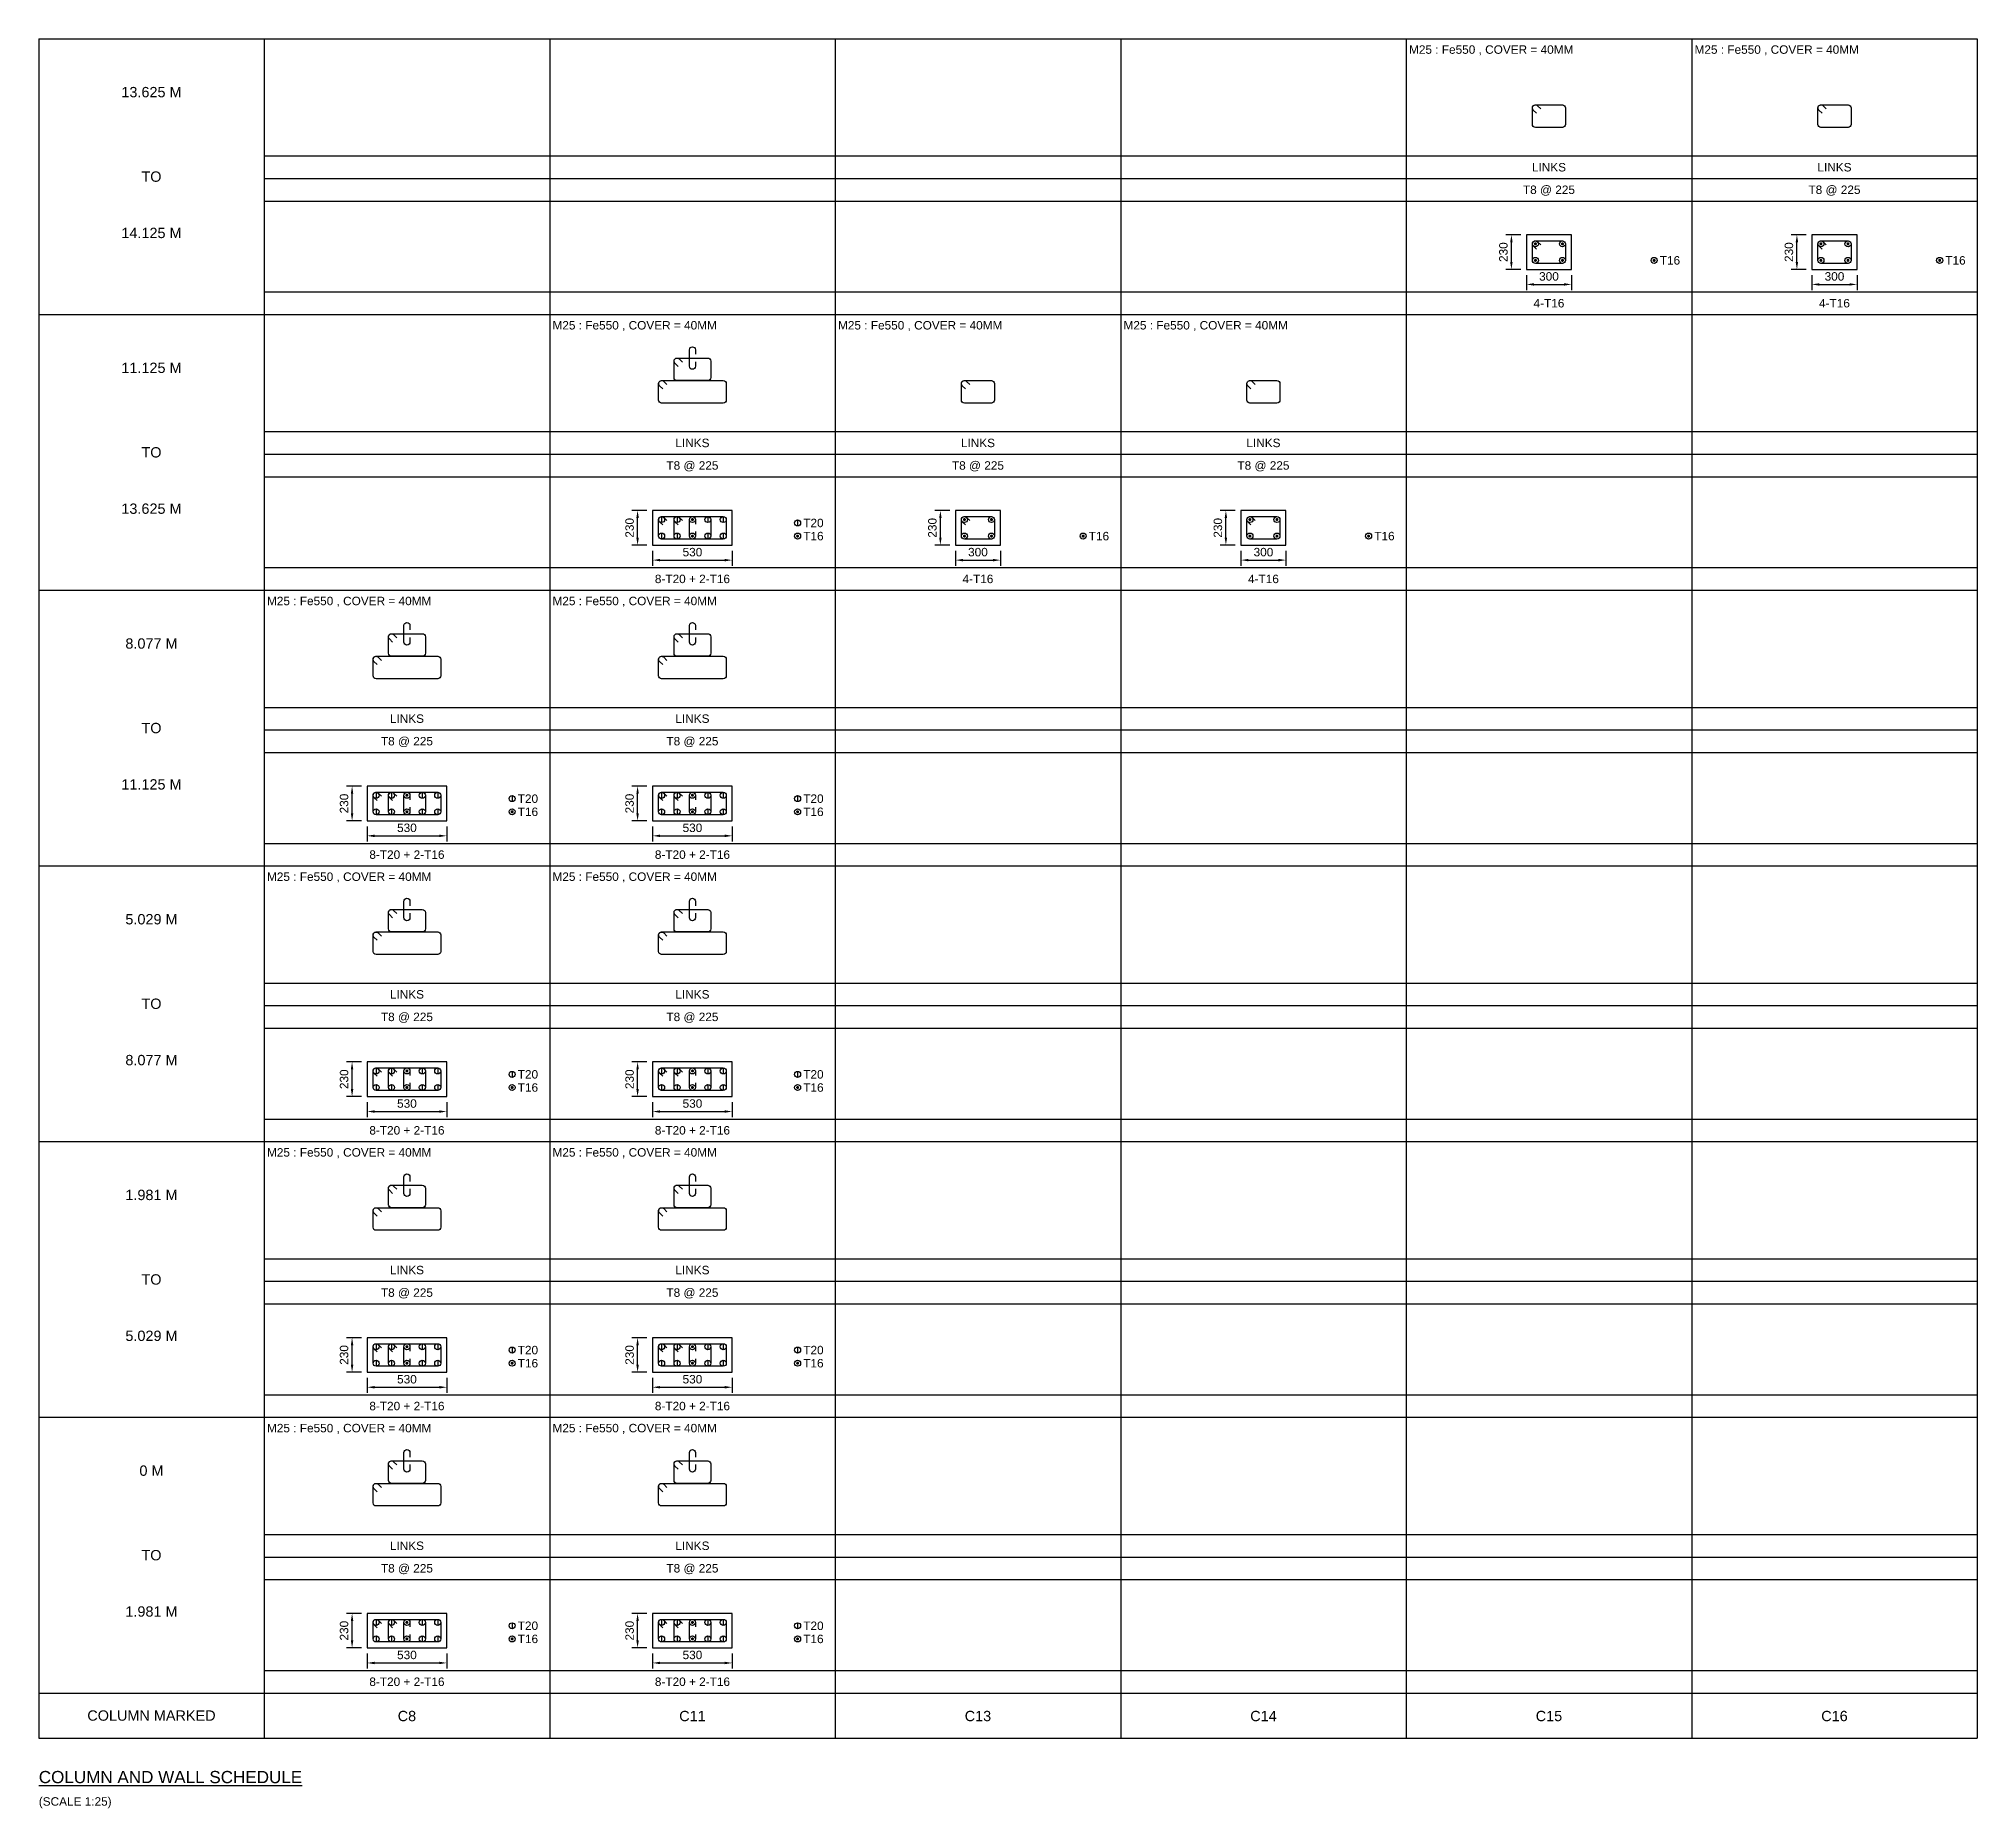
# Model space of a CAD drawing. Header units: inches. Extents: x 0 to 51600, y -1868 to 45240.
import ezdxf
from ezdxf.enums import TextEntityAlignment as Align

# ---------------------------------------------------------------- set-up
doc = ezdxf.new("R2010")
doc.units = ezdxf.units.IN
doc.header["$MEASUREMENT"] = 0
for name, color, linetype in [('Concrete Line', 2, 'Continuous'), ('Dim', 31, 'Continuous'), ('Labels', 4, 'Continuous'), ('Link', 225, 'Continuous'), ('Reinforcement', 130, 'Continuous'), ('Schedule Border', 60, 'Continuous'), ('Schedule Header', 4, 'Continuous'), ('Schedule Line', 60, 'Continuous'), ('Text', 31, 'Continuous')]:
    doc.layers.add(name, color=color, linetype=linetype)
doc.styles.add('SC-COL1', font='SansSerif')
doc.styles.add('SC-COL2', font='SansSerif')
doc.dimstyles.new('ColumnSch', dxfattribs={"dimtxt": 225, "dimasz": 200, "dimexe": 150, "dimexo": 150, "dimgap": 100, "dimtad": 1, "dimtoh": 1, "dimdec": 4, "dimlfac": 0.25, "dimzin": 0, "dimdsep": 46, "dimtxsty": 'SC-COL2', "dimcen": 0.09, "dimclrd": 8, "dimclre": 8, "dimclrt": 31, "dimadec": 0, "dimazin": 0, "dimtfac": 1, "dimtdec": 0, "dimtix": 1, "dimtofl": 0, "dimtmove": 0, "dimatfit": 3, "dimfxl": 1, "dimtolj": 1, "dimtzin": 0, "dimarcsym": 0})

msp = doc.modelspace()

# ---------------------------------------------------------------- texts
at = {"layer": 'Labels', "style": 'SC-COL1'}
msp.add_text('%%uCOLUMN AND WALL SCHEDULE', height=325, dxfattribs=at).set_placement((0, -1200))
at = {"layer": 'Schedule Header', "style": 'SC-COL2'}
for s, p in [('13.625 M', (3000, 43820)), ('TO', (3000, 41570)), ('14.125 M', (3000, 40070)), ('11.125 M', (3000, 36480)), ('TO', (3000, 34230)), ('13.625 M', (3000, 32730)), ('8.077 M', (3000, 29140)), ('TO', (3000, 26890)), ('11.125 M', (3000, 25390)), ('5.029 M', (3000, 21800)), ('TO', (3000, 19550)), ('8.077 M', (3000, 18050)), ('1.981 M', (3000, 14460)), ('TO', (3000, 12210)), ('5.029 M', (3000, 10710)), ('0 M', (3000, 7120)), ('TO', (3000, 4870)), ('1.981 M', (3000, 3370)), ('COLUMN MARKED', (3000, 600))]:
    msp.add_text(s, height=275, dxfattribs=at).set_placement(p, align=Align.MIDDLE_CENTER)
at = {"layer": 'Schedule Header', "char_height": 275, "attachment_point": 2, "style": 'SC-COL2'}
for s, insert in [('C8', (9800, 725)), ('C11', (17400, 725)), ('C13', (25000, 725)), ('C14', (32600, 725)), ('C15', (40200, 725)), ('C16', (47800, 725))]:
    msp.add_mtext(s, dxfattribs=dict(at, insert=insert))
at = {"layer": 'Text', "style": 'SC-COL1'}
for s, p in [('M25 : Fe550 , COVER = 40MM', (36475, 44840)), ('M25 : Fe550 , COVER = 40MM', (44075, 44840)), ('M25 : Fe550 , COVER = 40MM', (13675, 37500)), ('M25 : Fe550 , COVER = 40MM', (21275, 37500)), ('M25 : Fe550 , COVER = 40MM', (28875, 37500)), ('M25 : Fe550 , COVER = 40MM', (6075, 30160)), ('M25 : Fe550 , COVER = 40MM', (13675, 30160)), ('M25 : Fe550 , COVER = 40MM', (6075, 22820)), ('M25 : Fe550 , COVER = 40MM', (13675, 22820)), ('M25 : Fe550 , COVER = 40MM', (6075, 15480)), ('M25 : Fe550 , COVER = 40MM', (13675, 15480)), ('M25 : Fe550 , COVER = 40MM', (6075, 8140)), ('M25 : Fe550 , COVER = 40MM', (13675, 8140)), ('(SCALE 1:25)', (0, -1800))]:
    msp.add_text(s, height=225, dxfattribs=at).set_placement(p)
for s, p in [('LINKS', (40200, 41820)), ('LINKS', (47800, 41820)), ('T8 @ 225', (40200, 41220)), ('T8 @ 225', (47800, 41220)), ('4-T16', (40200, 38200)), ('4-T16', (47800, 38200)), ('LINKS', (17400, 34480)), ('LINKS', (25000, 34480)), ('LINKS', (32600, 34480)), ('T8 @ 225', (17400, 33880)), ('T8 @ 225', (25000, 33880)), ('T8 @ 225', (32600, 33880)), ('8-T20 + 2-T16', (17400, 30860)), ('4-T16', (25000, 30860)), ('4-T16', (32600, 30860)), ('LINKS', (9800, 27140)), ('LINKS', (17400, 27140)), ('T8 @ 225', (9800, 26540)), ('T8 @ 225', (17400, 26540)), ('8-T20 + 2-T16', (9800, 23520)), ('8-T20 + 2-T16', (17400, 23520)), ('LINKS', (9800, 19800)), ('LINKS', (17400, 19800)), ('T8 @ 225', (9800, 19200)), ('T8 @ 225', (17400, 19200)), ('8-T20 + 2-T16', (9800, 16180)), ('8-T20 + 2-T16', (17400, 16180)), ('LINKS', (9800, 12460)), ('LINKS', (17400, 12460)), ('T8 @ 225', (9800, 11860)), ('T8 @ 225', (17400, 11860)), ('8-T20 + 2-T16', (9800, 8840)), ('8-T20 + 2-T16', (17400, 8840)), ('LINKS', (9800, 5120)), ('LINKS', (17400, 5120)), ('T8 @ 225', (9800, 4520)), ('T8 @ 225', (17400, 4520)), ('8-T20 + 2-T16', (9800, 1500)), ('8-T20 + 2-T16', (17400, 1500))]:
    msp.add_text(s, height=225, dxfattribs=at).set_placement(p, align=Align.MIDDLE_CENTER)
for s, p in [('T16', (43150, 39340)), ('T16', (50750, 39340)), ('T20', (20350, 32350)), ('T16', (20350, 32000)), ('T16', (27950, 32000)), ('T16', (35550, 32000)), ('T20', (12750, 25010)), ('T16', (12750, 24660)), ('T20', (20350, 25010)), ('T16', (20350, 24660)), ('T20', (12750, 17670)), ('T20', (20350, 17670)), ('T16', (12750, 17320)), ('T16', (20350, 17320)), ('T20', (12750, 10330)), ('T20', (20350, 10330)), ('T16', (12750, 9980)), ('T16', (20350, 9980)), ('T20', (12750, 2990)), ('T20', (20350, 2990)), ('T16', (12750, 2640)), ('T16', (20350, 2640))]:
    msp.add_text(s, height=225, dxfattribs=at).set_placement(p, align=Align.MIDDLE_LEFT)

# ---------------------------------------------------------------- blocks, each defined once
blk = doc.blocks.new('*D0')
at = {"color": 8, "linetype": 'ByBlock', "lineweight": -2}
for p, q in [((8740, 2250), (8740, 1850)), ((10860, 2250), (10860, 1850)), ((8940, 2000), (10660, 2000))]:
    blk.add_line(p, q, dxfattribs=at)
at = {"color": 8}
for points in [[(8740, 2000), (8940, 2033), (8940, 1967)], [(10860, 2000), (10660, 1967), (10660, 2033)]]:
    blk.add_solid(points, dxfattribs=at)
at = {"layer": 'DEFPOINTS', "color": 31}
for p in [(8740, 2400), (10860, 2400), (8740, 2000)]:
    blk.add_point(p, dxfattribs=at)
at = {"color": 31, "insert": (9800, 2212), "char_height": 225, "attachment_point": 5, "style": 'SC-COL2'}
blk.add_mtext('\\A1;530', dxfattribs=at)
blk = doc.blocks.new('*D1')
at = {"color": 8, "linetype": 'ByBlock', "lineweight": -2}
for p, q in [((8590, 3320), (8190, 3320)), ((8340, 2600), (8340, 3120)), ((8590, 2400), (8190, 2400))]:
    blk.add_line(p, q, dxfattribs=at)
at = {"color": 8}
for points in [[(8340, 3320), (8373, 3120), (8307, 3120)], [(8340, 2400), (8307, 2600), (8373, 2600)]]:
    blk.add_solid(points, dxfattribs=at)
at = {"layer": 'DEFPOINTS', "color": 31}
for p in [(8740, 3320), (8340, 2400), (8740, 2400)]:
    blk.add_point(p, dxfattribs=at)
at = {"color": 31, "insert": (8128, 2860), "char_height": 225, "attachment_point": 5, "rotation": 90, "style": 'SC-COL2'}
blk.add_mtext('\\A1;230', dxfattribs=at)
blk = doc.blocks.new('*D2')
at = {"color": 8, "linetype": 'ByBlock', "lineweight": -2}
for p, q in [((8740, 9590), (8740, 9190)), ((8940, 9340), (10660, 9340)), ((10860, 9590), (10860, 9190))]:
    blk.add_line(p, q, dxfattribs=at)
at = {"color": 8}
for points in [[(8740, 9340), (8940, 9373), (8940, 9307)], [(10860, 9340), (10660, 9307), (10660, 9373)]]:
    blk.add_solid(points, dxfattribs=at)
at = {"layer": 'DEFPOINTS', "color": 31}
for p in [(8740, 9740), (8740, 9340), (10860, 9740)]:
    blk.add_point(p, dxfattribs=at)
at = {"color": 31, "insert": (9800, 9552), "char_height": 225, "attachment_point": 5, "style": 'SC-COL2'}
blk.add_mtext('\\A1;530', dxfattribs=at)
blk = doc.blocks.new('*D3')
at = {"color": 8, "linetype": 'ByBlock', "lineweight": -2}
for p, q in [((8590, 10660), (8190, 10660)), ((8340, 9940), (8340, 10460)), ((8590, 9740), (8190, 9740))]:
    blk.add_line(p, q, dxfattribs=at)
at = {"color": 8}
for points in [[(8340, 10660), (8373, 10460), (8307, 10460)], [(8340, 9740), (8307, 9940), (8373, 9940)]]:
    blk.add_solid(points, dxfattribs=at)
at = {"layer": 'DEFPOINTS', "color": 31}
for p in [(8740, 10660), (8340, 9740), (8740, 9740)]:
    blk.add_point(p, dxfattribs=at)
at = {"color": 31, "insert": (8128, 10200), "char_height": 225, "attachment_point": 5, "rotation": 90, "style": 'SC-COL2'}
blk.add_mtext('\\A1;230', dxfattribs=at)
blk = doc.blocks.new('*D4')
at = {"color": 8, "linetype": 'ByBlock', "lineweight": -2}
for p, q in [((8740, 16930), (8740, 16530)), ((8940, 16680), (10660, 16680)), ((10860, 16930), (10860, 16530))]:
    blk.add_line(p, q, dxfattribs=at)
at = {"color": 8}
for points in [[(8740, 16680), (8940, 16713), (8940, 16647)], [(10860, 16680), (10660, 16647), (10660, 16713)]]:
    blk.add_solid(points, dxfattribs=at)
at = {"layer": 'DEFPOINTS', "color": 31}
for p in [(8740, 17080), (10860, 17080), (8740, 16680)]:
    blk.add_point(p, dxfattribs=at)
at = {"color": 31, "insert": (9800, 16892), "char_height": 225, "attachment_point": 5, "style": 'SC-COL2'}
blk.add_mtext('\\A1;530', dxfattribs=at)
blk = doc.blocks.new('*D5')
at = {"color": 8, "linetype": 'ByBlock', "lineweight": -2}
for p, q in [((8590, 18000), (8190, 18000)), ((8340, 17280), (8340, 17800)), ((8590, 17080), (8190, 17080))]:
    blk.add_line(p, q, dxfattribs=at)
at = {"color": 8}
for points in [[(8340, 18000), (8373, 17800), (8307, 17800)], [(8340, 17080), (8307, 17280), (8373, 17280)]]:
    blk.add_solid(points, dxfattribs=at)
at = {"layer": 'DEFPOINTS', "color": 31}
for p in [(8740, 18000), (8340, 17080), (8740, 17080)]:
    blk.add_point(p, dxfattribs=at)
at = {"color": 31, "insert": (8128, 17540), "char_height": 225, "attachment_point": 5, "rotation": 90, "style": 'SC-COL2'}
blk.add_mtext('\\A1;230', dxfattribs=at)
blk = doc.blocks.new('*D6')
at = {"color": 8, "linetype": 'ByBlock', "lineweight": -2}
for p, q in [((8740, 24270), (8740, 23870)), ((10860, 24270), (10860, 23870)), ((8940, 24020), (10660, 24020))]:
    blk.add_line(p, q, dxfattribs=at)
at = {"color": 8}
for points in [[(8740, 24020), (8940, 24053), (8940, 23987)], [(10860, 24020), (10660, 23987), (10660, 24053)]]:
    blk.add_solid(points, dxfattribs=at)
at = {"layer": 'DEFPOINTS', "color": 31}
for p in [(8740, 24420), (10860, 24420), (8740, 24020)]:
    blk.add_point(p, dxfattribs=at)
at = {"color": 31, "insert": (9800, 24232), "char_height": 225, "attachment_point": 5, "style": 'SC-COL2'}
blk.add_mtext('\\A1;530', dxfattribs=at)
blk = doc.blocks.new('*D7')
at = {"color": 8, "linetype": 'ByBlock', "lineweight": -2}
for p, q in [((8590, 25340), (8190, 25340)), ((8340, 24620), (8340, 25140)), ((8590, 24420), (8190, 24420))]:
    blk.add_line(p, q, dxfattribs=at)
at = {"color": 8}
for points in [[(8340, 25340), (8373, 25140), (8307, 25140)], [(8340, 24420), (8307, 24620), (8373, 24620)]]:
    blk.add_solid(points, dxfattribs=at)
at = {"layer": 'DEFPOINTS', "color": 31}
for p in [(8740, 25340), (8340, 24420), (8740, 24420)]:
    blk.add_point(p, dxfattribs=at)
at = {"color": 31, "insert": (8128, 24880), "char_height": 225, "attachment_point": 5, "rotation": 90, "style": 'SC-COL2'}
blk.add_mtext('\\A1;230', dxfattribs=at)
blk = doc.blocks.new('*D8')
at = {"color": 8, "linetype": 'ByBlock', "lineweight": -2}
for p, q in [((16340, 2250), (16340, 1850)), ((18460, 2250), (18460, 1850)), ((16540, 2000), (18260, 2000))]:
    blk.add_line(p, q, dxfattribs=at)
at = {"color": 8}
for points in [[(16340, 2000), (16540, 2033), (16540, 1967)], [(18460, 2000), (18260, 1967), (18260, 2033)]]:
    blk.add_solid(points, dxfattribs=at)
at = {"layer": 'DEFPOINTS', "color": 31}
for p in [(16340, 2400), (18460, 2400), (16340, 2000)]:
    blk.add_point(p, dxfattribs=at)
at = {"color": 31, "insert": (17400, 2212), "char_height": 225, "attachment_point": 5, "style": 'SC-COL2'}
blk.add_mtext('\\A1;530', dxfattribs=at)
blk = doc.blocks.new('*D9')
at = {"color": 8, "linetype": 'ByBlock', "lineweight": -2}
for p, q in [((16190, 3320), (15790, 3320)), ((15940, 2600), (15940, 3120)), ((16190, 2400), (15790, 2400))]:
    blk.add_line(p, q, dxfattribs=at)
at = {"color": 8}
for points in [[(15940, 3320), (15973, 3120), (15907, 3120)], [(15940, 2400), (15907, 2600), (15973, 2600)]]:
    blk.add_solid(points, dxfattribs=at)
at = {"layer": 'DEFPOINTS', "color": 31}
for p in [(16340, 3320), (15940, 2400), (16340, 2400)]:
    blk.add_point(p, dxfattribs=at)
at = {"color": 31, "insert": (15728, 2860), "char_height": 225, "attachment_point": 5, "rotation": 90, "style": 'SC-COL2'}
blk.add_mtext('\\A1;230', dxfattribs=at)
blk = doc.blocks.new('*D10')
at = {"color": 8, "linetype": 'ByBlock', "lineweight": -2}
for p, q in [((16340, 9590), (16340, 9190)), ((16540, 9340), (18260, 9340)), ((18460, 9590), (18460, 9190))]:
    blk.add_line(p, q, dxfattribs=at)
at = {"color": 8}
for points in [[(16340, 9340), (16540, 9373), (16540, 9307)], [(18460, 9340), (18260, 9307), (18260, 9373)]]:
    blk.add_solid(points, dxfattribs=at)
at = {"layer": 'DEFPOINTS', "color": 31}
for p in [(16340, 9740), (16340, 9340), (18460, 9740)]:
    blk.add_point(p, dxfattribs=at)
at = {"color": 31, "insert": (17400, 9552), "char_height": 225, "attachment_point": 5, "style": 'SC-COL2'}
blk.add_mtext('\\A1;530', dxfattribs=at)
blk = doc.blocks.new('*D11')
at = {"color": 8, "linetype": 'ByBlock', "lineweight": -2}
for p, q in [((16190, 10660), (15790, 10660)), ((15940, 9940), (15940, 10460)), ((16190, 9740), (15790, 9740))]:
    blk.add_line(p, q, dxfattribs=at)
at = {"color": 8}
for points in [[(15940, 10660), (15973, 10460), (15907, 10460)], [(15940, 9740), (15907, 9940), (15973, 9940)]]:
    blk.add_solid(points, dxfattribs=at)
at = {"layer": 'DEFPOINTS', "color": 31}
for p in [(16340, 10660), (15940, 9740), (16340, 9740)]:
    blk.add_point(p, dxfattribs=at)
at = {"color": 31, "insert": (15728, 10200), "char_height": 225, "attachment_point": 5, "rotation": 90, "style": 'SC-COL2'}
blk.add_mtext('\\A1;230', dxfattribs=at)
blk = doc.blocks.new('*D12')
at = {"color": 8, "linetype": 'ByBlock', "lineweight": -2}
for p, q in [((16340, 16930), (16340, 16530)), ((16540, 16680), (18260, 16680)), ((18460, 16930), (18460, 16530))]:
    blk.add_line(p, q, dxfattribs=at)
at = {"color": 8}
for points in [[(16340, 16680), (16540, 16713), (16540, 16647)], [(18460, 16680), (18260, 16647), (18260, 16713)]]:
    blk.add_solid(points, dxfattribs=at)
at = {"layer": 'DEFPOINTS', "color": 31}
for p in [(16340, 17080), (18460, 17080), (16340, 16680)]:
    blk.add_point(p, dxfattribs=at)
at = {"color": 31, "insert": (17400, 16892), "char_height": 225, "attachment_point": 5, "style": 'SC-COL2'}
blk.add_mtext('\\A1;530', dxfattribs=at)
blk = doc.blocks.new('*D13')
at = {"color": 8, "linetype": 'ByBlock', "lineweight": -2}
for p, q in [((16190, 18000), (15790, 18000)), ((15940, 17280), (15940, 17800)), ((16190, 17080), (15790, 17080))]:
    blk.add_line(p, q, dxfattribs=at)
at = {"color": 8}
for points in [[(15940, 18000), (15973, 17800), (15907, 17800)], [(15940, 17080), (15907, 17280), (15973, 17280)]]:
    blk.add_solid(points, dxfattribs=at)
at = {"layer": 'DEFPOINTS', "color": 31}
for p in [(16340, 18000), (15940, 17080), (16340, 17080)]:
    blk.add_point(p, dxfattribs=at)
at = {"color": 31, "insert": (15728, 17540), "char_height": 225, "attachment_point": 5, "rotation": 90, "style": 'SC-COL2'}
blk.add_mtext('\\A1;230', dxfattribs=at)
blk = doc.blocks.new('*D14')
at = {"color": 8, "linetype": 'ByBlock', "lineweight": -2}
for p, q in [((16340, 24270), (16340, 23870)), ((18460, 24270), (18460, 23870)), ((16540, 24020), (18260, 24020))]:
    blk.add_line(p, q, dxfattribs=at)
at = {"color": 8}
for points in [[(16340, 24020), (16540, 24053), (16540, 23987)], [(18460, 24020), (18260, 23987), (18260, 24053)]]:
    blk.add_solid(points, dxfattribs=at)
at = {"layer": 'DEFPOINTS', "color": 31}
for p in [(16340, 24420), (18460, 24420), (16340, 24020)]:
    blk.add_point(p, dxfattribs=at)
at = {"color": 31, "insert": (17400, 24232), "char_height": 225, "attachment_point": 5, "style": 'SC-COL2'}
blk.add_mtext('\\A1;530', dxfattribs=at)
blk = doc.blocks.new('*D15')
at = {"color": 8, "linetype": 'ByBlock', "lineweight": -2}
for p, q in [((16190, 25340), (15790, 25340)), ((15940, 24620), (15940, 25140)), ((16190, 24420), (15790, 24420))]:
    blk.add_line(p, q, dxfattribs=at)
at = {"color": 8}
for points in [[(15940, 25340), (15973, 25140), (15907, 25140)], [(15940, 24420), (15907, 24620), (15973, 24620)]]:
    blk.add_solid(points, dxfattribs=at)
at = {"layer": 'DEFPOINTS', "color": 31}
for p in [(16340, 25340), (15940, 24420), (16340, 24420)]:
    blk.add_point(p, dxfattribs=at)
at = {"color": 31, "insert": (15728, 24880), "char_height": 225, "attachment_point": 5, "rotation": 90, "style": 'SC-COL2'}
blk.add_mtext('\\A1;230', dxfattribs=at)
blk = doc.blocks.new('*D16')
at = {"color": 8, "linetype": 'ByBlock', "lineweight": -2}
for p, q in [((16340, 31610), (16340, 31210)), ((18460, 31610), (18460, 31210)), ((16540, 31360), (18260, 31360))]:
    blk.add_line(p, q, dxfattribs=at)
at = {"color": 8}
for points in [[(16340, 31360), (16540, 31393), (16540, 31327)], [(18460, 31360), (18260, 31327), (18260, 31393)]]:
    blk.add_solid(points, dxfattribs=at)
at = {"layer": 'DEFPOINTS', "color": 31}
for p in [(16340, 31760), (18460, 31760), (16340, 31360)]:
    blk.add_point(p, dxfattribs=at)
at = {"color": 31, "insert": (17400, 31572), "char_height": 225, "attachment_point": 5, "style": 'SC-COL2'}
blk.add_mtext('\\A1;530', dxfattribs=at)
blk = doc.blocks.new('*D17')
at = {"color": 8, "linetype": 'ByBlock', "lineweight": -2}
for p, q in [((16190, 32680), (15790, 32680)), ((15940, 31960), (15940, 32480)), ((16190, 31760), (15790, 31760))]:
    blk.add_line(p, q, dxfattribs=at)
at = {"color": 8}
for points in [[(15940, 32680), (15973, 32480), (15907, 32480)], [(15940, 31760), (15907, 31960), (15973, 31960)]]:
    blk.add_solid(points, dxfattribs=at)
at = {"layer": 'DEFPOINTS', "color": 31}
for p in [(16340, 32680), (15940, 31760), (16340, 31760)]:
    blk.add_point(p, dxfattribs=at)
at = {"color": 31, "insert": (15728, 32220), "char_height": 225, "attachment_point": 5, "rotation": 90, "style": 'SC-COL2'}
blk.add_mtext('\\A1;230', dxfattribs=at)
blk = doc.blocks.new('*D18')
at = {"color": 8, "linetype": 'ByBlock', "lineweight": -2}
for p, q in [((24400, 31610), (24400, 31210)), ((25600, 31610), (25600, 31210)), ((24600, 31360), (25400, 31360))]:
    blk.add_line(p, q, dxfattribs=at)
at = {"color": 8}
for points in [[(24400, 31360), (24600, 31393), (24600, 31327)], [(25600, 31360), (25400, 31327), (25400, 31393)]]:
    blk.add_solid(points, dxfattribs=at)
at = {"layer": 'DEFPOINTS', "color": 31}
for p in [(24400, 31760), (25600, 31760), (24400, 31360)]:
    blk.add_point(p, dxfattribs=at)
at = {"color": 31, "insert": (25000, 31572), "char_height": 225, "attachment_point": 5, "style": 'SC-COL2'}
blk.add_mtext('\\A1;300', dxfattribs=at)
blk = doc.blocks.new('*D19')
at = {"color": 8, "linetype": 'ByBlock', "lineweight": -2}
for p, q in [((24250, 32680), (23850, 32680)), ((24000, 31960), (24000, 32480)), ((24250, 31760), (23850, 31760))]:
    blk.add_line(p, q, dxfattribs=at)
at = {"color": 8}
for points in [[(24000, 32680), (24033, 32480), (23967, 32480)], [(24000, 31760), (23967, 31960), (24033, 31960)]]:
    blk.add_solid(points, dxfattribs=at)
at = {"layer": 'DEFPOINTS', "color": 31}
for p in [(24400, 32680), (24000, 31760), (24400, 31760)]:
    blk.add_point(p, dxfattribs=at)
at = {"color": 31, "insert": (23788, 32220), "char_height": 225, "attachment_point": 5, "rotation": 90, "style": 'SC-COL2'}
blk.add_mtext('\\A1;230', dxfattribs=at)
blk = doc.blocks.new('*D20')
at = {"color": 8, "linetype": 'ByBlock', "lineweight": -2}
for p, q in [((32000, 31610), (32000, 31210)), ((33200, 31610), (33200, 31210)), ((32200, 31360), (33000, 31360))]:
    blk.add_line(p, q, dxfattribs=at)
at = {"color": 8}
for points in [[(32000, 31360), (32200, 31393), (32200, 31327)], [(33200, 31360), (33000, 31327), (33000, 31393)]]:
    blk.add_solid(points, dxfattribs=at)
at = {"layer": 'DEFPOINTS', "color": 31}
for p in [(32000, 31760), (33200, 31760), (32000, 31360)]:
    blk.add_point(p, dxfattribs=at)
at = {"color": 31, "insert": (32600, 31572), "char_height": 225, "attachment_point": 5, "style": 'SC-COL2'}
blk.add_mtext('\\A1;300', dxfattribs=at)
blk = doc.blocks.new('*D21')
at = {"color": 8, "linetype": 'ByBlock', "lineweight": -2}
for p, q in [((31850, 32680), (31450, 32680)), ((31600, 31960), (31600, 32480)), ((31850, 31760), (31450, 31760))]:
    blk.add_line(p, q, dxfattribs=at)
at = {"color": 8}
for points in [[(31600, 32680), (31633, 32480), (31567, 32480)], [(31600, 31760), (31567, 31960), (31633, 31960)]]:
    blk.add_solid(points, dxfattribs=at)
at = {"layer": 'DEFPOINTS', "color": 31}
for p in [(32000, 32680), (31600, 31760), (32000, 31760)]:
    blk.add_point(p, dxfattribs=at)
at = {"color": 31, "insert": (31388, 32220), "char_height": 225, "attachment_point": 5, "rotation": 90, "style": 'SC-COL2'}
blk.add_mtext('\\A1;230', dxfattribs=at)
blk = doc.blocks.new('*D22')
at = {"color": 8, "linetype": 'ByBlock', "lineweight": -2}
for p, q in [((39600, 38950), (39600, 38550)), ((39800, 38700), (40600, 38700)), ((40800, 38950), (40800, 38550))]:
    blk.add_line(p, q, dxfattribs=at)
at = {"color": 8}
for points in [[(39600, 38700), (39800, 38733), (39800, 38667)], [(40800, 38700), (40600, 38667), (40600, 38733)]]:
    blk.add_solid(points, dxfattribs=at)
at = {"layer": 'DEFPOINTS', "color": 31}
for p in [(39600, 39100), (39600, 38700), (40800, 39100)]:
    blk.add_point(p, dxfattribs=at)
at = {"color": 31, "insert": (40200, 38912), "char_height": 225, "attachment_point": 5, "style": 'SC-COL2'}
blk.add_mtext('\\A1;300', dxfattribs=at)
blk = doc.blocks.new('*D23')
at = {"color": 8, "linetype": 'ByBlock', "lineweight": -2}
for p, q in [((39450, 40020), (39050, 40020)), ((39200, 39300), (39200, 39820)), ((39450, 39100), (39050, 39100))]:
    blk.add_line(p, q, dxfattribs=at)
at = {"color": 8}
for points in [[(39200, 40020), (39233, 39820), (39167, 39820)], [(39200, 39100), (39167, 39300), (39233, 39300)]]:
    blk.add_solid(points, dxfattribs=at)
at = {"layer": 'DEFPOINTS', "color": 31}
for p in [(39600, 40020), (39200, 39100), (39600, 39100)]:
    blk.add_point(p, dxfattribs=at)
at = {"color": 31, "insert": (38988, 39560), "char_height": 225, "attachment_point": 5, "rotation": 90, "style": 'SC-COL2'}
blk.add_mtext('\\A1;230', dxfattribs=at)
blk = doc.blocks.new('*D24')
at = {"color": 8, "linetype": 'ByBlock', "lineweight": -2}
for p, q in [((47200, 38950), (47200, 38550)), ((47400, 38700), (48200, 38700)), ((48400, 38950), (48400, 38550))]:
    blk.add_line(p, q, dxfattribs=at)
at = {"color": 8}
for points in [[(47200, 38700), (47400, 38733), (47400, 38667)], [(48400, 38700), (48200, 38667), (48200, 38733)]]:
    blk.add_solid(points, dxfattribs=at)
at = {"layer": 'DEFPOINTS', "color": 31}
for p in [(47200, 39100), (47200, 38700), (48400, 39100)]:
    blk.add_point(p, dxfattribs=at)
at = {"color": 31, "insert": (47800, 38912), "char_height": 225, "attachment_point": 5, "style": 'SC-COL2'}
blk.add_mtext('\\A1;300', dxfattribs=at)
blk = doc.blocks.new('*D25')
at = {"color": 8, "linetype": 'ByBlock', "lineweight": -2}
for p, q in [((47050, 40020), (46650, 40020)), ((46800, 39300), (46800, 39820)), ((47050, 39100), (46650, 39100))]:
    blk.add_line(p, q, dxfattribs=at)
at = {"color": 8}
for points in [[(46800, 40020), (46833, 39820), (46767, 39820)], [(46800, 39100), (46767, 39300), (46833, 39300)]]:
    blk.add_solid(points, dxfattribs=at)
at = {"layer": 'DEFPOINTS', "color": 31}
for p in [(47200, 40020), (46800, 39100), (47200, 39100)]:
    blk.add_point(p, dxfattribs=at)
at = {"color": 31, "insert": (46588, 39560), "char_height": 225, "attachment_point": 5, "rotation": 90, "style": 'SC-COL2'}
blk.add_mtext('\\A1;230', dxfattribs=at)

# ---------------------------------------------------------------- dimensions: what is measured, and where the dimension line sits
at = {"layer": 'Dim'}
for p1, p2, distance, text, picture, middle in [((39600, 39100), (39600, 40020), 400, '230', '*D23', (39200, 39560)), ((47200, 39100), (47200, 40020), 400, '230', '*D25', (46800, 39560)), ((39600, 39100), (40800, 39100), -400, '300', '*D22', (40200, 38700)), ((47200, 39100), (48400, 39100), -400, '300', '*D24', (47800, 38700)), ((16340, 31760), (16340, 32680), 400, '230', '*D17', (15940, 32220)), ((24400, 31760), (24400, 32680), 400, '230', '*D19', (24000, 32220)), ((32000, 31760), (32000, 32680), 400, '230', '*D21', (31600, 32220)), ((16340, 31760), (18460, 31760), -400, '530', '*D16', (17400, 31360)), ((24400, 31760), (25600, 31760), -400, '300', '*D18', (25000, 31360)), ((32000, 31760), (33200, 31760), -400, '300', '*D20', (32600, 31360)), ((8740, 24420), (8740, 25340), 400, '230', '*D7', (8340, 24880)), ((16340, 24420), (16340, 25340), 400, '230', '*D15', (15940, 24880)), ((8740, 24420), (10860, 24420), -400, '530', '*D6', (9800, 24020)), ((16340, 24420), (18460, 24420), -400, '530', '*D14', (17400, 24020)), ((8740, 17080), (8740, 18000), 400, '230', '*D5', (8340, 17540)), ((16340, 17080), (16340, 18000), 400, '230', '*D13', (15940, 17540)), ((8740, 17080), (10860, 17080), -400, '530', '*D4', (9800, 16680)), ((16340, 17080), (18460, 17080), -400, '530', '*D12', (17400, 16680)), ((8740, 9740), (8740, 10660), 400, '230', '*D3', (8340, 10200)), ((16340, 9740), (16340, 10660), 400, '230', '*D11', (15940, 10200)), ((8740, 9740), (10860, 9740), -400, '530', '*D2', (9800, 9340)), ((16340, 9740), (18460, 9740), -400, '530', '*D10', (17400, 9340)), ((8740, 2400), (8740, 3320), 400, '230', '*D1', (8340, 2860)), ((16340, 2400), (16340, 3320), 400, '230', '*D9', (15940, 2860)), ((8740, 2400), (10860, 2400), -400, '530', '*D0', (9800, 2000)), ((16340, 2400), (18460, 2400), -400, '530', '*D8', (17400, 2000))]:
    dim = msp.add_aligned_dim(p1=p1, p2=p2, distance=distance, text=text, dimstyle='ColumnSch', override={"dimtofl": 1}, dxfattribs=at)
    dim.commit()
    dim.dimension.update_dxf_attribs({"geometry": picture, "text_midpoint": middle})

# ---------------------------------------------------------------- linework, layer by layer
at = {"layer": 'Concrete Line'}
for points in [[(40800, 40020), (39600, 40020)], [(39600, 40020), (39600, 39100)], [(40800, 39100), (40800, 40020)], [(48400, 40020), (47200, 40020)], [(47200, 40020), (47200, 39100)], [(48400, 39100), (48400, 40020)], [(39600, 39100), (40800, 39100)], [(47200, 39100), (48400, 39100)], [(18460, 32680), (16340, 32680)], [(16340, 32680), (16340, 31760)], [(18460, 31760), (18460, 32680)], [(25600, 32680), (24400, 32680)], [(24400, 32680), (24400, 31760)], [(25600, 31760), (25600, 32680)], [(33200, 32680), (32000, 32680)], [(32000, 32680), (32000, 31760)], [(33200, 31760), (33200, 32680)], [(16340, 31760), (18460, 31760)], [(24400, 31760), (25600, 31760)], [(32000, 31760), (33200, 31760)], [(10860, 25340), (8740, 25340)], [(8740, 25340), (8740, 24420)], [(10860, 24420), (10860, 25340)], [(18460, 25340), (16340, 25340)], [(16340, 25340), (16340, 24420)], [(18460, 24420), (18460, 25340)], [(8740, 24420), (10860, 24420)], [(16340, 24420), (18460, 24420)], [(10860, 18000), (8740, 18000)], [(8740, 18000), (8740, 17080)], [(10860, 17080), (10860, 18000)], [(18460, 18000), (16340, 18000)], [(16340, 18000), (16340, 17080)], [(18460, 17080), (18460, 18000)], [(8740, 17080), (10860, 17080)], [(16340, 17080), (18460, 17080)], [(10860, 10660), (8740, 10660)], [(8740, 10660), (8740, 9740)], [(10860, 9740), (10860, 10660)], [(18460, 10660), (16340, 10660)], [(16340, 10660), (16340, 9740)], [(18460, 9740), (18460, 10660)], [(8740, 9740), (10860, 9740)], [(16340, 9740), (18460, 9740)], [(10860, 3320), (8740, 3320)], [(8740, 3320), (8740, 2400)], [(10860, 2400), (10860, 3320)], [(18460, 3320), (16340, 3320)], [(16340, 3320), (16340, 2400)], [(18460, 2400), (18460, 3320)], [(8740, 2400), (10860, 2400)], [(16340, 2400), (18460, 2400)]]:
    msp.add_lwpolyline(points, dxfattribs=at)
at = {"layer": 'Link'}
for points in [[(39868.28401, 43258.57859), (39783.43135, 43343.43156, -0.6681779738), (39840, 43480), (40560, 43480, -0.4142135624), (40640, 43400), (40640, 42960, -0.4142135624), (40560, 42880), (39840, 42880, -0.4142135624), (39760, 42960), (39760, 43400, -0.6681793021), (39896.56865, 43456.56844), (39981.4213, 43371.71547)], [(47468.28401, 43258.57859), (47383.43135, 43343.43156, -0.6681779738), (47440, 43480), (48160, 43480, -0.4142135624), (48240, 43400), (48240, 42960, -0.4142135624), (48160, 42880), (47440, 42880, -0.4142135624), (47360, 42960), (47360, 43400, -0.6681793021), (47496.56865, 43456.56844), (47581.4213, 43371.71547)], [(39868.28401, 39638.57859), (39783.43135, 39723.43156, -0.6681779738), (39840, 39860), (40560, 39860, -0.4142135624), (40640, 39780), (40640, 39340, -0.4142135624), (40560, 39260), (39840, 39260, -0.4142135624), (39760, 39340), (39760, 39780, -0.6681793021), (39896.56865, 39836.56844), (39981.4213, 39751.71547)], [(47468.28401, 39638.57859), (47383.43135, 39723.43156, -0.6681779738), (47440, 39860), (48160, 39860, -0.4142135624), (48240, 39780), (48240, 39340, -0.4142135624), (48160, 39260), (47440, 39260, -0.4142135624), (47360, 39340), (47360, 39780, -0.6681793021), (47496.56865, 39836.56844), (47581.4213, 39751.71547)], [(17018.28401, 36518.57859), (16933.43135, 36603.43156, -0.6681779738), (16990, 36740), (17810, 36740, -0.4142135624), (17890, 36660), (17890, 36220, -0.4142135624), (17810, 36140), (16990, 36140, -0.4142135624), (16910, 36220), (16910, 36660, -0.6681793021), (17046.56865, 36716.56844), (17131.4213, 36631.71547)], [(17480, 36640), (17480, 36520, -1), (17320, 36520), (17320, 36960, -1), (17480, 36960), (17480, 36840)], [(16608.28401, 35918.57859), (16523.43135, 36003.43156, -0.6681779738), (16580, 36140), (18220, 36140, -0.4142135624), (18300, 36060), (18300, 35620, -0.4142135624), (18220, 35540), (16580, 35540, -0.4142135624), (16500, 35620), (16500, 36060, -0.6681793021), (16636.56865, 36116.56844), (16721.4213, 36031.71547)], [(24668.28401, 35918.57859), (24583.43135, 36003.43156, -0.6681779738), (24640, 36140), (25360, 36140, -0.4142135624), (25440, 36060), (25440, 35620, -0.4142135624), (25360, 35540), (24640, 35540, -0.4142135624), (24560, 35620), (24560, 36060, -0.6681793021), (24696.56865, 36116.56844), (24781.4213, 36031.71547)], [(32268.28401, 35918.57859), (32183.43135, 36003.43156, -0.6681779738), (32240, 36140), (32960, 36140, -0.4142135624), (33040, 36060), (33040, 35620, -0.4142135624), (32960, 35540), (32240, 35540, -0.4142135624), (32160, 35620), (32160, 36060, -0.6681793021), (32296.56865, 36116.56844), (32381.4213, 36031.71547)], [(16608.28401, 32298.57859), (16523.43135, 32383.43156, -0.6681779738), (16580, 32520), (18220, 32520, -0.4142135624), (18300, 32440), (18300, 32000, -0.4142135624), (18220, 31920), (16580, 31920, -0.4142135624), (16500, 32000), (16500, 32440, -0.6681793021), (16636.56865, 32496.56844), (16721.4213, 32411.71547)], [(17018.28401, 32298.57859), (16933.43135, 32383.43156, -0.6681779738), (16990, 32520), (17810, 32520, -0.4142135624), (17890, 32440), (17890, 32000, -0.4142135624), (17810, 31920), (16990, 31920, -0.4142135624), (16910, 32000), (16910, 32440, -0.6681793021), (17046.56865, 32496.56844), (17131.4213, 32411.71547)], [(17480, 32120), (17480, 32000, -1), (17320, 32000), (17320, 32440, -1), (17480, 32440), (17480, 32320)], [(24668.28401, 32298.57859), (24583.43135, 32383.43156, -0.6681779738), (24640, 32520), (25360, 32520, -0.4142135624), (25440, 32440), (25440, 32000, -0.4142135624), (25360, 31920), (24640, 31920, -0.4142135624), (24560, 32000), (24560, 32440, -0.6681793021), (24696.56865, 32496.56844), (24781.4213, 32411.71547)], [(32268.28401, 32298.57859), (32183.43135, 32383.43156, -0.6681779738), (32240, 32520), (32960, 32520, -0.4142135624), (33040, 32440), (33040, 32000, -0.4142135624), (32960, 31920), (32240, 31920, -0.4142135624), (32160, 32000), (32160, 32440, -0.6681793021), (32296.56865, 32496.56844), (32381.4213, 32411.71547)], [(9880, 29300), (9880, 29180, -1), (9720, 29180), (9720, 29620, -1), (9880, 29620), (9880, 29500)], [(17480, 29300), (17480, 29180, -1), (17320, 29180), (17320, 29620, -1), (17480, 29620), (17480, 29500)], [(9418.28401, 29178.57859), (9333.43135, 29263.43156, -0.6681779738), (9390, 29400), (10210, 29400, -0.4142135624), (10290, 29320), (10290, 28880, -0.4142135624), (10210, 28800), (9390, 28800, -0.4142135624), (9310, 28880), (9310, 29320, -0.6681793021), (9446.56865, 29376.56844), (9531.4213, 29291.71547)], [(17018.28401, 29178.57859), (16933.43135, 29263.43156, -0.6681779738), (16990, 29400), (17810, 29400, -0.4142135624), (17890, 29320), (17890, 28880, -0.4142135624), (17810, 28800), (16990, 28800, -0.4142135624), (16910, 28880), (16910, 29320, -0.6681793021), (17046.56865, 29376.56844), (17131.4213, 29291.71547)], [(9008.28401, 28578.57859), (8923.43135, 28663.43156, -0.6681779738), (8980, 28800), (10620, 28800, -0.4142135624), (10700, 28720), (10700, 28280, -0.4142135624), (10620, 28200), (8980, 28200, -0.4142135624), (8900, 28280), (8900, 28720, -0.6681793021), (9036.56865, 28776.56844), (9121.4213, 28691.71547)], [(16608.28401, 28578.57859), (16523.43135, 28663.43156, -0.6681779738), (16580, 28800), (18220, 28800, -0.4142135624), (18300, 28720), (18300, 28280, -0.4142135624), (18220, 28200), (16580, 28200, -0.4142135624), (16500, 28280), (16500, 28720, -0.6681793021), (16636.56865, 28776.56844), (16721.4213, 28691.71547)], [(9008.28401, 24958.57859), (8923.43135, 25043.43156, -0.6681779738), (8980, 25180), (10620, 25180, -0.4142135624), (10700, 25100), (10700, 24660, -0.4142135624), (10620, 24580), (8980, 24580, -0.4142135624), (8900, 24660), (8900, 25100, -0.6681793021), (9036.56865, 25156.56844), (9121.4213, 25071.71547)], [(9418.28401, 24958.57859), (9333.43135, 25043.43156, -0.6681779738), (9390, 25180), (10210, 25180, -0.4142135624), (10290, 25100), (10290, 24660, -0.4142135624), (10210, 24580), (9390, 24580, -0.4142135624), (9310, 24660), (9310, 25100, -0.6681793021), (9446.56865, 25156.56844), (9531.4213, 25071.71547)], [(9880, 24780), (9880, 24660, -1), (9720, 24660), (9720, 25100, -1), (9880, 25100), (9880, 24980)], [(16608.28401, 24958.57859), (16523.43135, 25043.43156, -0.6681779738), (16580, 25180), (18220, 25180, -0.4142135624), (18300, 25100), (18300, 24660, -0.4142135624), (18220, 24580), (16580, 24580, -0.4142135624), (16500, 24660), (16500, 25100, -0.6681793021), (16636.56865, 25156.56844), (16721.4213, 25071.71547)], [(17018.28401, 24958.57859), (16933.43135, 25043.43156, -0.6681779738), (16990, 25180), (17810, 25180, -0.4142135624), (17890, 25100), (17890, 24660, -0.4142135624), (17810, 24580), (16990, 24580, -0.4142135624), (16910, 24660), (16910, 25100, -0.6681793021), (17046.56865, 25156.56844), (17131.4213, 25071.71547)], [(17480, 24780), (17480, 24660, -1), (17320, 24660), (17320, 25100, -1), (17480, 25100), (17480, 24980)], [(9880, 21960), (9880, 21840, -1), (9720, 21840), (9720, 22280, -1), (9880, 22280), (9880, 22160)], [(17480, 21960), (17480, 21840, -1), (17320, 21840), (17320, 22280, -1), (17480, 22280), (17480, 22160)], [(9418.28401, 21838.57859), (9333.43135, 21923.43156, -0.6681779738), (9390, 22060), (10210, 22060, -0.4142135624), (10290, 21980), (10290, 21540, -0.4142135624), (10210, 21460), (9390, 21460, -0.4142135624), (9310, 21540), (9310, 21980, -0.6681793021), (9446.56865, 22036.56844), (9531.4213, 21951.71547)], [(17018.28401, 21838.57859), (16933.43135, 21923.43156, -0.6681779738), (16990, 22060), (17810, 22060, -0.4142135624), (17890, 21980), (17890, 21540, -0.4142135624), (17810, 21460), (16990, 21460, -0.4142135624), (16910, 21540), (16910, 21980, -0.6681793021), (17046.56865, 22036.56844), (17131.4213, 21951.71547)], [(9008.28401, 21238.57859), (8923.43135, 21323.43156, -0.6681779738), (8980, 21460), (10620, 21460, -0.4142135624), (10700, 21380), (10700, 20940, -0.4142135624), (10620, 20860), (8980, 20860, -0.4142135624), (8900, 20940), (8900, 21380, -0.6681793021), (9036.56865, 21436.56844), (9121.4213, 21351.71547)], [(16608.28401, 21238.57859), (16523.43135, 21323.43156, -0.6681779738), (16580, 21460), (18220, 21460, -0.4142135624), (18300, 21380), (18300, 20940, -0.4142135624), (18220, 20860), (16580, 20860, -0.4142135624), (16500, 20940), (16500, 21380, -0.6681793021), (16636.56865, 21436.56844), (16721.4213, 21351.71547)], [(9008.28401, 17618.57859), (8923.43135, 17703.43156, -0.6681779738), (8980, 17840), (10620, 17840, -0.4142135624), (10700, 17760), (10700, 17320, -0.4142135624), (10620, 17240), (8980, 17240, -0.4142135624), (8900, 17320), (8900, 17760, -0.6681793021), (9036.56865, 17816.56844), (9121.4213, 17731.71547)], [(9418.28401, 17618.57859), (9333.43135, 17703.43156, -0.6681779738), (9390, 17840), (10210, 17840, -0.4142135624), (10290, 17760), (10290, 17320, -0.4142135624), (10210, 17240), (9390, 17240, -0.4142135624), (9310, 17320), (9310, 17760, -0.6681793021), (9446.56865, 17816.56844), (9531.4213, 17731.71547)], [(9880, 17440), (9880, 17320, -1), (9720, 17320), (9720, 17760, -1), (9880, 17760), (9880, 17640)], [(16608.28401, 17618.57859), (16523.43135, 17703.43156, -0.6681779738), (16580, 17840), (18220, 17840, -0.4142135624), (18300, 17760), (18300, 17320, -0.4142135624), (18220, 17240), (16580, 17240, -0.4142135624), (16500, 17320), (16500, 17760, -0.6681793021), (16636.56865, 17816.56844), (16721.4213, 17731.71547)], [(17018.28401, 17618.57859), (16933.43135, 17703.43156, -0.6681779738), (16990, 17840), (17810, 17840, -0.4142135624), (17890, 17760), (17890, 17320, -0.4142135624), (17810, 17240), (16990, 17240, -0.4142135624), (16910, 17320), (16910, 17760, -0.6681793021), (17046.56865, 17816.56844), (17131.4213, 17731.71547)], [(17480, 17440), (17480, 17320, -1), (17320, 17320), (17320, 17760, -1), (17480, 17760), (17480, 17640)], [(9880, 14620), (9880, 14500, -1), (9720, 14500), (9720, 14940, -1), (9880, 14940), (9880, 14820)], [(17480, 14620), (17480, 14500, -1), (17320, 14500), (17320, 14940, -1), (17480, 14940), (17480, 14820)], [(9418.28401, 14498.57859), (9333.43135, 14583.43156, -0.6681779738), (9390, 14720), (10210, 14720, -0.4142135624), (10290, 14640), (10290, 14200, -0.4142135624), (10210, 14120), (9390, 14120, -0.4142135624), (9310, 14200), (9310, 14640, -0.6681793021), (9446.56865, 14696.56844), (9531.4213, 14611.71547)], [(17018.28401, 14498.57859), (16933.43135, 14583.43156, -0.6681779738), (16990, 14720), (17810, 14720, -0.4142135624), (17890, 14640), (17890, 14200, -0.4142135624), (17810, 14120), (16990, 14120, -0.4142135624), (16910, 14200), (16910, 14640, -0.6681793021), (17046.56865, 14696.56844), (17131.4213, 14611.71547)], [(9008.28401, 13898.57859), (8923.43135, 13983.43156, -0.6681779738), (8980, 14120), (10620, 14120, -0.4142135624), (10700, 14040), (10700, 13600, -0.4142135624), (10620, 13520), (8980, 13520, -0.4142135624), (8900, 13600), (8900, 14040, -0.6681793021), (9036.56865, 14096.56844), (9121.4213, 14011.71547)], [(16608.28401, 13898.57859), (16523.43135, 13983.43156, -0.6681779738), (16580, 14120), (18220, 14120, -0.4142135624), (18300, 14040), (18300, 13600, -0.4142135624), (18220, 13520), (16580, 13520, -0.4142135624), (16500, 13600), (16500, 14040, -0.6681793021), (16636.56865, 14096.56844), (16721.4213, 14011.71547)], [(9008.28401, 10278.57859), (8923.43135, 10363.43156, -0.6681779738), (8980, 10500), (10620, 10500, -0.4142135624), (10700, 10420), (10700, 9980, -0.4142135624), (10620, 9900), (8980, 9900, -0.4142135624), (8900, 9980), (8900, 10420, -0.6681793021), (9036.56865, 10476.56844), (9121.4213, 10391.71547)], [(9418.28401, 10278.57859), (9333.43135, 10363.43156, -0.6681779738), (9390, 10500), (10210, 10500, -0.4142135624), (10290, 10420), (10290, 9980, -0.4142135624), (10210, 9900), (9390, 9900, -0.4142135624), (9310, 9980), (9310, 10420, -0.6681793021), (9446.56865, 10476.56844), (9531.4213, 10391.71547)], [(9880, 10100), (9880, 9980, -1), (9720, 9980), (9720, 10420, -1), (9880, 10420), (9880, 10300)], [(16608.28401, 10278.57859), (16523.43135, 10363.43156, -0.6681779738), (16580, 10500), (18220, 10500, -0.4142135624), (18300, 10420), (18300, 9980, -0.4142135624), (18220, 9900), (16580, 9900, -0.4142135624), (16500, 9980), (16500, 10420, -0.6681793021), (16636.56865, 10476.56844), (16721.4213, 10391.71547)], [(17018.28401, 10278.57859), (16933.43135, 10363.43156, -0.6681779738), (16990, 10500), (17810, 10500, -0.4142135624), (17890, 10420), (17890, 9980, -0.4142135624), (17810, 9900), (16990, 9900, -0.4142135624), (16910, 9980), (16910, 10420, -0.6681793021), (17046.56865, 10476.56844), (17131.4213, 10391.71547)], [(17480, 10100), (17480, 9980, -1), (17320, 9980), (17320, 10420, -1), (17480, 10420), (17480, 10300)], [(9418.28401, 7158.57859), (9333.43135, 7243.43156, -0.6681779738), (9390, 7380), (10210, 7380, -0.4142135624), (10290, 7300), (10290, 6860, -0.4142135624), (10210, 6780), (9390, 6780, -0.4142135624), (9310, 6860), (9310, 7300, -0.6681793021), (9446.56865, 7356.56844), (9531.4213, 7271.71547)], [(9880, 7280), (9880, 7160, -1), (9720, 7160), (9720, 7600, -1), (9880, 7600), (9880, 7480)], [(17018.28401, 7158.57859), (16933.43135, 7243.43156, -0.6681779738), (16990, 7380), (17810, 7380, -0.4142135624), (17890, 7300), (17890, 6860, -0.4142135624), (17810, 6780), (16990, 6780, -0.4142135624), (16910, 6860), (16910, 7300, -0.6681793021), (17046.56865, 7356.56844), (17131.4213, 7271.71547)], [(17480, 7280), (17480, 7160, -1), (17320, 7160), (17320, 7600, -1), (17480, 7600), (17480, 7480)], [(9008.28401, 6558.57859), (8923.43135, 6643.43156, -0.6681779738), (8980, 6780), (10620, 6780, -0.4142135624), (10700, 6700), (10700, 6260, -0.4142135624), (10620, 6180), (8980, 6180, -0.4142135624), (8900, 6260), (8900, 6700, -0.6681793021), (9036.56865, 6756.56844), (9121.4213, 6671.71547)], [(16608.28401, 6558.57859), (16523.43135, 6643.43156, -0.6681779738), (16580, 6780), (18220, 6780, -0.4142135624), (18300, 6700), (18300, 6260, -0.4142135624), (18220, 6180), (16580, 6180, -0.4142135624), (16500, 6260), (16500, 6700, -0.6681793021), (16636.56865, 6756.56844), (16721.4213, 6671.71547)], [(9008.28401, 2938.57859), (8923.43135, 3023.43156, -0.6681779738), (8980, 3160), (10620, 3160, -0.4142135624), (10700, 3080), (10700, 2640, -0.4142135624), (10620, 2560), (8980, 2560, -0.4142135624), (8900, 2640), (8900, 3080, -0.6681793021), (9036.56865, 3136.56844), (9121.4213, 3051.71547)], [(9418.28401, 2938.57859), (9333.43135, 3023.43156, -0.6681779738), (9390, 3160), (10210, 3160, -0.4142135624), (10290, 3080), (10290, 2640, -0.4142135624), (10210, 2560), (9390, 2560, -0.4142135624), (9310, 2640), (9310, 3080, -0.6681793021), (9446.56865, 3136.56844), (9531.4213, 3051.71547)], [(9880, 2760), (9880, 2640, -1), (9720, 2640), (9720, 3080, -1), (9880, 3080), (9880, 2960)], [(16608.28401, 2938.57859), (16523.43135, 3023.43156, -0.6681779738), (16580, 3160), (18220, 3160, -0.4142135624), (18300, 3080), (18300, 2640, -0.4142135624), (18220, 2560), (16580, 2560, -0.4142135624), (16500, 2640), (16500, 3080, -0.6681793021), (16636.56865, 3136.56844), (16721.4213, 3051.71547)], [(17018.28401, 2938.57859), (16933.43135, 3023.43156, -0.6681779738), (16990, 3160), (17810, 3160, -0.4142135624), (17890, 3080), (17890, 2640, -0.4142135624), (17810, 2560), (16990, 2560, -0.4142135624), (16910, 2640), (16910, 3080, -0.6681793021), (17046.56865, 3136.56844), (17131.4213, 3051.71547)], [(17480, 2760), (17480, 2640, -1), (17320, 2640), (17320, 3080, -1), (17480, 3080), (17480, 2960)]]:
    msp.add_lwpolyline(points, format="xyb", dxfattribs=at)
at = {"layer": 'Reinforcement', "color": 130, "const_width": 40}
for points in [[(39820, 39780, 1), (39860, 39780, 1)], [(40540, 39780, 1), (40580, 39780, 1)], [(47420, 39780, 1), (47460, 39780, 1)], [(48140, 39780, 1), (48180, 39780, 1)], [(39820, 39340, 1), (39860, 39340, 1)], [(40540, 39340, 1), (40580, 39340, 1)], [(42980, 39340, 1), (43020, 39340, 1)], [(47420, 39340, 1), (47460, 39340, 1)], [(48140, 39340, 1), (48180, 39340, 1)], [(50580, 39340, 1), (50620, 39340, 1)], [(17380, 32440, 1), (17420, 32440, 1)], [(17380, 32000, 1), (17420, 32000, 1)], [(20180, 32000, 1), (20220, 32000, 1)], [(24620, 32440, 1), (24660, 32440, 1)], [(24620, 32000, 1), (24660, 32000, 1)], [(25340, 32440, 1), (25380, 32440, 1)], [(25340, 32000, 1), (25380, 32000, 1)], [(27780, 32000, 1), (27820, 32000, 1)], [(32220, 32440, 1), (32260, 32440, 1)], [(32220, 32000, 1), (32260, 32000, 1)], [(32940, 32440, 1), (32980, 32440, 1)], [(32940, 32000, 1), (32980, 32000, 1)], [(35380, 32000, 1), (35420, 32000, 1)], [(9780, 25100, 1), (9820, 25100, 1)], [(17380, 25100, 1), (17420, 25100, 1)], [(9780, 24660, 1), (9820, 24660, 1)], [(12580, 24660, 1), (12620, 24660, 1)], [(17380, 24660, 1), (17420, 24660, 1)], [(20180, 24660, 1), (20220, 24660, 1)], [(9780, 17760, 1), (9820, 17760, 1)], [(17380, 17760, 1), (17420, 17760, 1)], [(9780, 17320, 1), (9820, 17320, 1)], [(12580, 17320, 1), (12620, 17320, 1)], [(17380, 17320, 1), (17420, 17320, 1)], [(20180, 17320, 1), (20220, 17320, 1)], [(9780, 10420, 1), (9820, 10420, 1)], [(17380, 10420, 1), (17420, 10420, 1)], [(9780, 9980, 1), (9820, 9980, 1)], [(12580, 9980, 1), (12620, 9980, 1)], [(17380, 9980, 1), (17420, 9980, 1)], [(20180, 9980, 1), (20220, 9980, 1)], [(9780, 3080, 1), (9820, 3080, 1)], [(17380, 3080, 1), (17420, 3080, 1)], [(9780, 2640, 1), (9820, 2640, 1)], [(12580, 2640, 1), (12620, 2640, 1)], [(17380, 2640, 1), (17420, 2640, 1)], [(20180, 2640, 1), (20220, 2640, 1)]]:
    msp.add_lwpolyline(points, format="xyb", close=True, dxfattribs=at)
at = {"layer": 'Reinforcement', "color": 130}
for points in [[(16580, 32520), (16580, 32360)], [(16990, 32520), (16990, 32360)], [(17810, 32520), (17810, 32360)], [(18220, 32520), (18220, 32360)], [(16580, 32080), (16580, 31920)], [(16990, 32080), (16990, 31920)], [(17810, 32080), (17810, 31920)], [(18220, 32080), (18220, 31920)], [(20200, 32430), (20200, 32270)], [(8980, 25180), (8980, 25020)], [(9390, 25180), (9390, 25020)], [(10210, 25180), (10210, 25020)], [(10620, 25180), (10620, 25020)], [(12600, 25090), (12600, 24930)], [(16580, 25180), (16580, 25020)], [(16990, 25180), (16990, 25020)], [(17810, 25180), (17810, 25020)], [(18220, 25180), (18220, 25020)], [(20200, 25090), (20200, 24930)], [(8980, 24740), (8980, 24580)], [(9390, 24740), (9390, 24580)], [(10210, 24740), (10210, 24580)], [(10620, 24740), (10620, 24580)], [(16580, 24740), (16580, 24580)], [(16990, 24740), (16990, 24580)], [(17810, 24740), (17810, 24580)], [(18220, 24740), (18220, 24580)], [(8980, 17840), (8980, 17680)], [(9390, 17840), (9390, 17680)], [(10210, 17840), (10210, 17680)], [(10620, 17840), (10620, 17680)], [(12600, 17750), (12600, 17590)], [(16580, 17840), (16580, 17680)], [(16990, 17840), (16990, 17680)], [(17810, 17840), (17810, 17680)], [(18220, 17840), (18220, 17680)], [(20200, 17750), (20200, 17590)], [(8980, 17400), (8980, 17240)], [(9390, 17400), (9390, 17240)], [(10210, 17400), (10210, 17240)], [(10620, 17400), (10620, 17240)], [(16580, 17400), (16580, 17240)], [(16990, 17400), (16990, 17240)], [(17810, 17400), (17810, 17240)], [(18220, 17400), (18220, 17240)], [(8980, 10500), (8980, 10340)], [(9390, 10500), (9390, 10340)], [(10210, 10500), (10210, 10340)], [(10620, 10500), (10620, 10340)], [(12600, 10410), (12600, 10250)], [(16580, 10500), (16580, 10340)], [(16990, 10500), (16990, 10340)], [(17810, 10500), (17810, 10340)], [(18220, 10500), (18220, 10340)], [(20200, 10410), (20200, 10250)], [(8980, 10060), (8980, 9900)], [(9390, 10060), (9390, 9900)], [(10210, 10060), (10210, 9900)], [(10620, 10060), (10620, 9900)], [(16580, 10060), (16580, 9900)], [(16990, 10060), (16990, 9900)], [(17810, 10060), (17810, 9900)], [(18220, 10060), (18220, 9900)], [(8980, 3160), (8980, 3000)], [(9390, 3160), (9390, 3000)], [(10210, 3160), (10210, 3000)], [(10620, 3160), (10620, 3000)], [(16580, 3160), (16580, 3000)], [(16990, 3160), (16990, 3000)], [(17810, 3160), (17810, 3000)], [(18220, 3160), (18220, 3000)], [(8980, 2720), (8980, 2560)], [(9390, 2720), (9390, 2560)], [(10210, 2720), (10210, 2560)], [(10620, 2720), (10620, 2560)], [(12600, 3070), (12600, 2910)], [(16580, 2720), (16580, 2560)], [(16990, 2720), (16990, 2560)], [(17810, 2720), (17810, 2560)], [(18220, 2720), (18220, 2560)], [(20200, 3070), (20200, 2910)]]:
    msp.add_lwpolyline(points, dxfattribs=at)
for centre in [(39840, 39780), (40560, 39780), (47440, 39780), (48160, 39780), (39840, 39340), (40560, 39340), (43000, 39340), (47440, 39340), (48160, 39340), (50600, 39340), (16580, 32440), (16990, 32440), (17400, 32440), (17810, 32440), (18220, 32440), (24640, 32440), (25360, 32440), (32240, 32440), (32960, 32440), (16580, 32000), (16990, 32000), (17400, 32000), (17810, 32000), (18220, 32000), (20200, 32350), (20200, 32000), (24640, 32000), (25360, 32000), (27800, 32000), (32240, 32000), (32960, 32000), (35400, 32000), (8980, 25100), (9390, 25100), (9800, 25100), (10210, 25100), (10620, 25100), (12600, 25010), (16580, 25100), (16990, 25100), (17400, 25100), (17810, 25100), (18220, 25100), (20200, 25010), (8980, 24660), (9390, 24660), (9800, 24660), (10210, 24660), (10620, 24660), (12600, 24660), (16580, 24660), (16990, 24660), (17400, 24660), (17810, 24660), (18220, 24660), (20200, 24660), (8980, 17760), (9390, 17760), (9800, 17760), (10210, 17760), (10620, 17760), (12600, 17670), (16580, 17760), (16990, 17760), (17400, 17760), (17810, 17760), (18220, 17760), (20200, 17670), (8980, 17320), (9390, 17320), (9800, 17320), (10210, 17320), (10620, 17320), (12600, 17320), (16580, 17320), (16990, 17320), (17400, 17320), (17810, 17320), (18220, 17320), (20200, 17320), (8980, 10420), (9390, 10420), (9800, 10420), (10210, 10420), (10620, 10420), (12600, 10330), (16580, 10420), (16990, 10420), (17400, 10420), (17810, 10420), (18220, 10420), (20200, 10330), (8980, 9980), (9390, 9980), (9800, 9980), (10210, 9980), (10620, 9980), (12600, 9980), (16580, 9980), (16990, 9980), (17400, 9980), (17810, 9980), (18220, 9980), (20200, 9980), (8980, 3080), (9390, 3080), (9800, 3080), (10210, 3080), (10620, 3080), (16580, 3080), (16990, 3080), (17400, 3080), (17810, 3080), (18220, 3080), (8980, 2640), (9390, 2640), (9800, 2640), (10210, 2640), (10620, 2640), (12600, 2990), (12600, 2640), (16580, 2640), (16990, 2640), (17400, 2640), (17810, 2640), (18220, 2640), (20200, 2990), (20200, 2640)]:
    msp.add_circle(centre, 80, dxfattribs=at)
at = {"layer": 'Schedule Border'}
for p, q in [((0, 45240), (51600, 45240)), ((0, 45240), (0, 0)), ((6000, 45240), (6000, 0)), ((51600, 45240), (51600, 0)), ((0, 37900), (51600, 37900)), ((0, 30560), (51600, 30560)), ((0, 23220), (51600, 23220)), ((0, 15880), (51600, 15880)), ((0, 8540), (51600, 8540)), ((0, 1200), (51600, 1200)), ((0, 0), (51600, 0)), ((0, 0), (51600, 0))]:
    msp.add_line(p, q, dxfattribs=at)
at = {"layer": 'Schedule Line'}
for p, q in [((13600, 45240), (13600, 0)), ((21200, 45240), (21200, 0)), ((28800, 45240), (28800, 0)), ((36400, 45240), (36400, 0)), ((44000, 45240), (44000, 0)), ((6000, 42120), (51600, 42120)), ((6000, 41520), (51600, 41520)), ((6000, 40920), (51600, 40920)), ((6000, 38500), (51600, 38500)), ((6000, 34780), (51600, 34780)), ((6000, 34180), (51600, 34180)), ((6000, 33580), (51600, 33580)), ((6000, 31160), (51600, 31160)), ((6000, 27440), (51600, 27440)), ((6000, 26840), (51600, 26840)), ((6000, 26240), (51600, 26240)), ((6000, 23820), (51600, 23820)), ((6000, 20100), (51600, 20100)), ((6000, 19500), (51600, 19500)), ((6000, 18900), (51600, 18900)), ((6000, 16480), (51600, 16480)), ((6000, 12760), (51600, 12760)), ((6000, 12160), (51600, 12160)), ((6000, 11560), (51600, 11560)), ((6000, 9140), (51600, 9140)), ((6000, 5420), (51600, 5420)), ((6000, 4820), (51600, 4820)), ((6000, 4220), (51600, 4220)), ((6000, 1800), (51600, 1800))]:
    msp.add_line(p, q, dxfattribs=at)

msp.set_redraw_order([(e.dxf.handle, doc.entitydb.next_handle()) for e in msp.query("TEXT MTEXT ATTDEF DIMENSION ARC_DIMENSION")])  # texts and dimensions are drawn at this point

doc.saveas('drawing.dxf')
